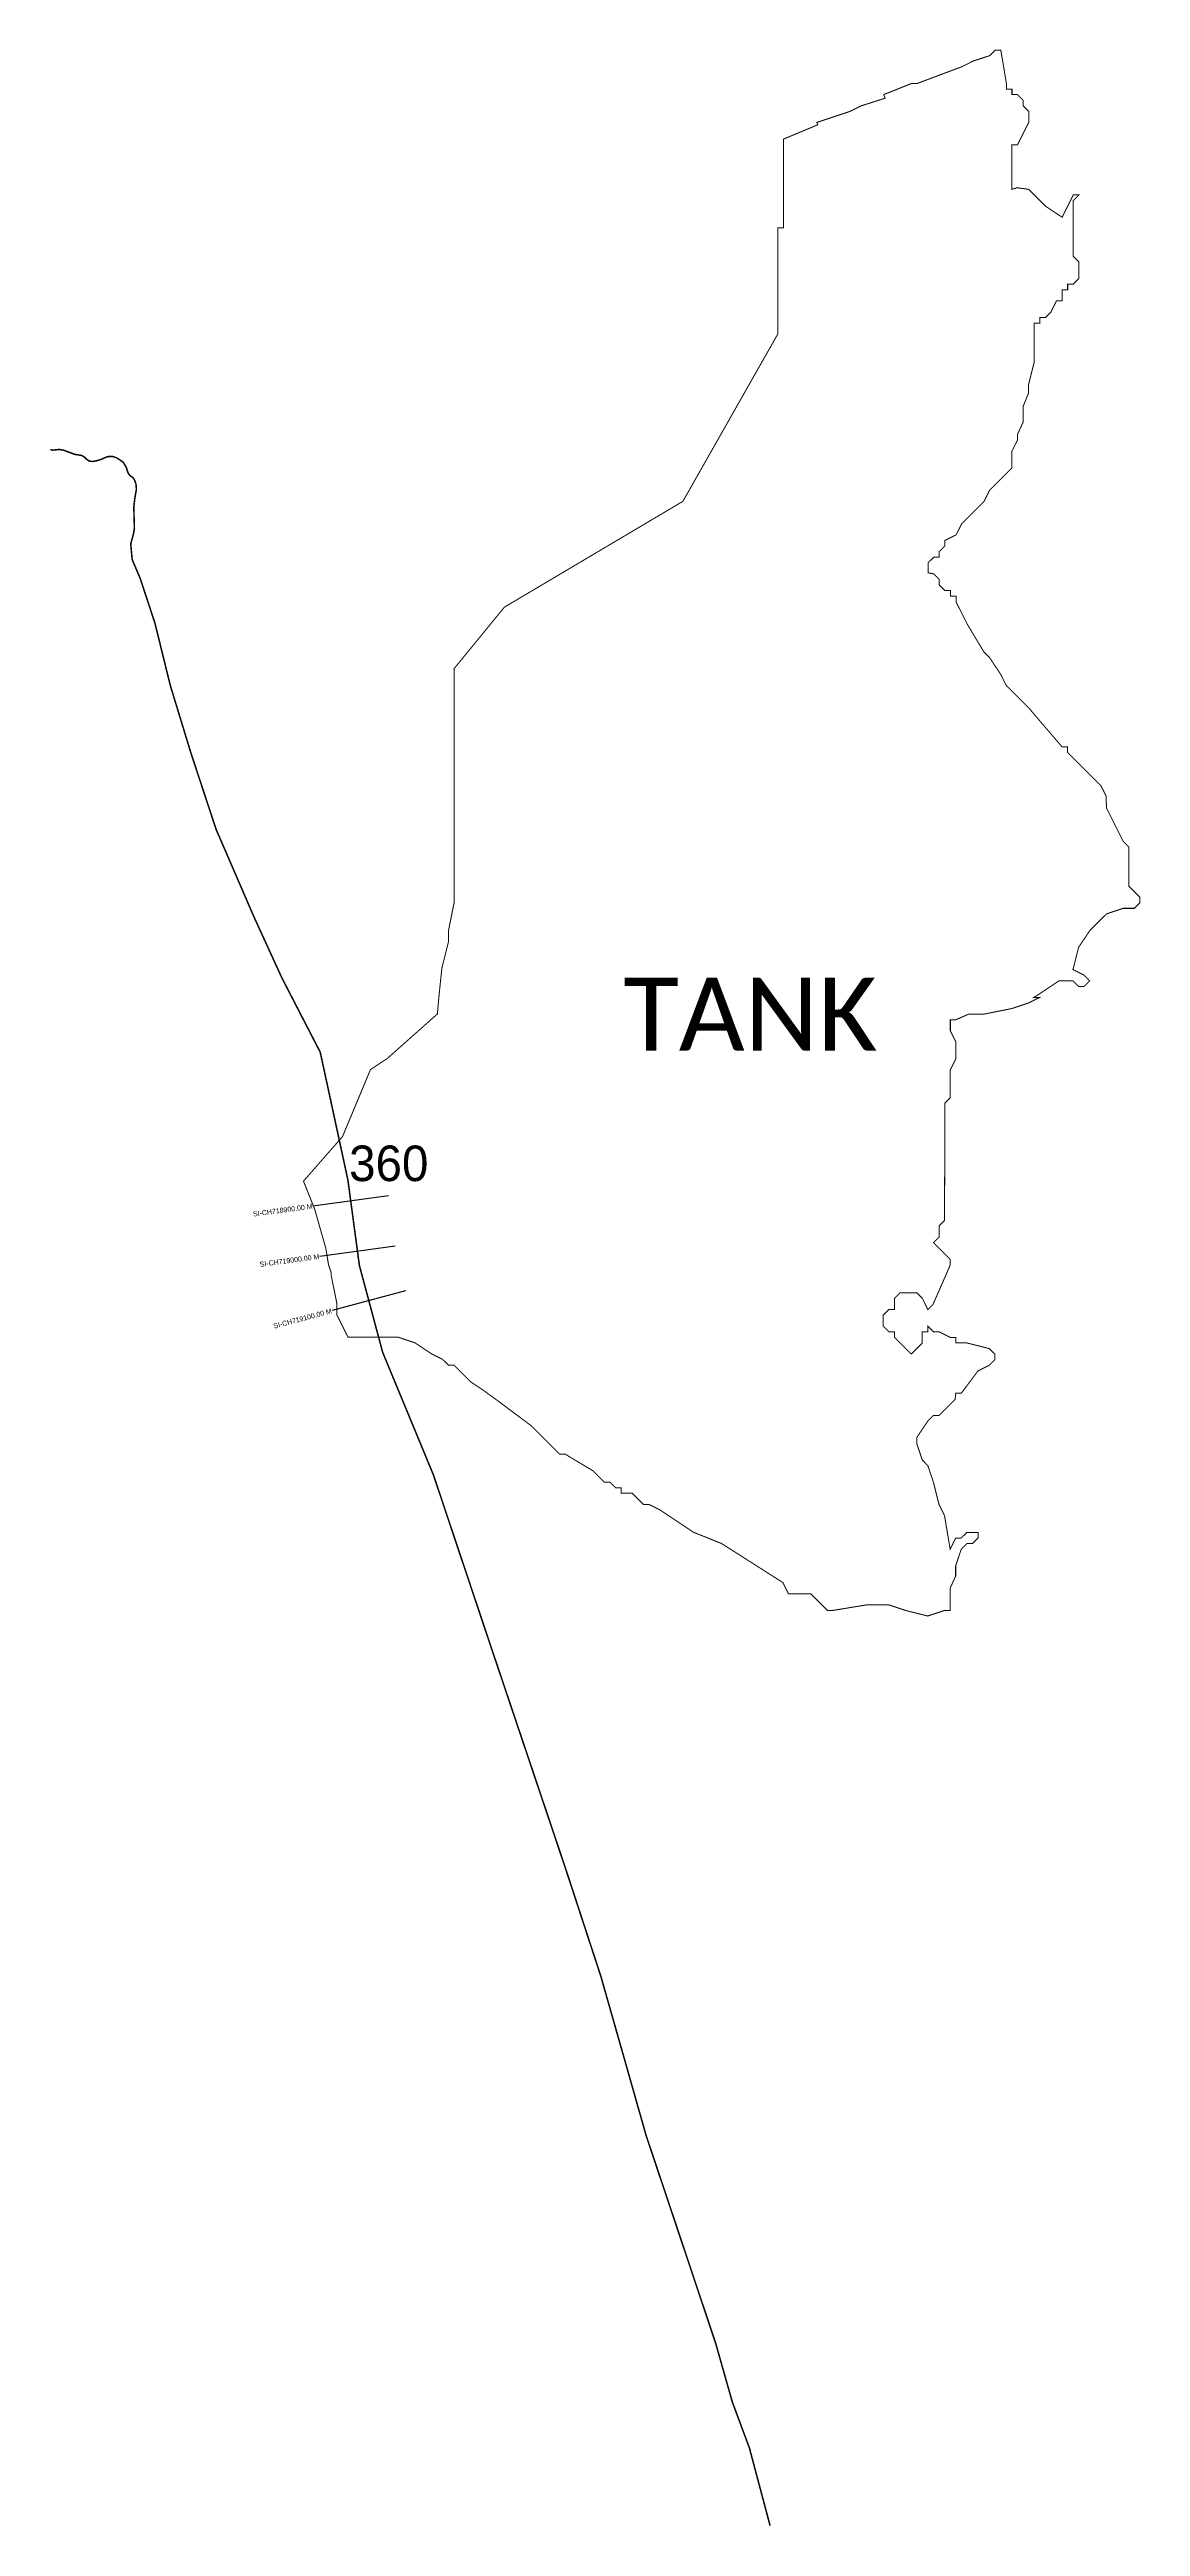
# Model space of a CAD drawing. Header units: metres. Extents: x 355286 to 357433, y 1743664 to 1748543.
import ezdxf
from ezdxf.enums import TextEntityAlignment as Align

# ---------------------------------------------------------------- set-up
doc = ezdxf.new("R2010")
doc.units = ezdxf.units.M
for name, color, linetype in [('CS', 134, 'Continuous'), ('CSMark', 6, 'Continuous'), ('NATURALLY PROTECTED', 3, 'Continuous'), ('VILLAGE NAME', 250, 'Continuous')]:
    doc.layers.add(name, color=color, linetype=linetype)

msp = doc.modelspace()

# ---------------------------------------------------------------- linework, layer by layer
at = {"color": 6, "const_width": 2}
msp.add_lwpolyline([(356730.4, 1748366.9), (356798.3, 1748395.2), (356796.3, 1748399.8), (356862.2, 1748421.8), (356884.2, 1748432.7), (356930.8, 1748447.5), (356928.1, 1748454.7), (356983, 1748476.6), (356993.9, 1748476.6), (357081.8, 1748509.5), (357103.7, 1748520.5), (357136.7, 1748531.4), (357147.7, 1748542.4), (357158.6, 1748542.4), (357167.8, 1748487.5), (357169.6, 1748476.6), (357169.6, 1748465.6), (357180.6, 1748465.6), (357180.6, 1748454.6), (357191.5, 1748454.6), (357202.5, 1748443.6), (357202.5, 1748432.6), (357213.5, 1748421.6), (357213.5, 1748399.7), (357191.5, 1748355.8), (357180.5, 1748355.8), (357180.5, 1748268), (357190.4, 1748271.2), (357213.4, 1748268), (357246.4, 1748235), (357279.3, 1748213), (357301.3, 1748256.9), (357312.2, 1748256.9), (357301.3, 1748246), (357301.2, 1748136.2), (357312.2, 1748125.2), (357312.2, 1748092.3), (357301.2, 1748081.3), (357290.2, 1748081.3), (357290.2, 1748070.3), (357279.2, 1748070.3), (357279.2, 1748048.3), (357268.3, 1748048.4), (357257.3, 1748026.4), (357246.3, 1748015.4), (357235.3, 1748015.4), (357235.3, 1748004.5), (357224.3, 1748004.5), (357224.3, 1747927.6), (357213.3, 1747883.7), (357213.3, 1747867.2), (357202.3, 1747839.8), (357202.3, 1747809), (357191.3, 1747784.9), (357191.3, 1747773.9), (357180.3, 1747752), (357180.3, 1747719), (357136.4, 1747675.2), (357125.4, 1747653.2), (357081.5, 1747609.3), (357070.5, 1747587.4), (357048.5, 1747576.4), (357048.5, 1747565.4), (357037.5, 1747554.4), (357037.5, 1747543.4), (357026.6, 1747543.4), (357015.6, 1747532.5), (357015.6, 1747512.6), (357026.6, 1747510.5), (357037.5, 1747499.5), (357037.5, 1747488.6), (357048.5, 1747477.6), (357059.5, 1747477.6), (357059.5, 1747466.6), (357070.4, 1747466.6), (357070.4, 1747455.6), (357092.4, 1747411.7), (357108.8, 1747384.2), (357121.9, 1747362.5), (357125.3, 1747356.8), (357136.3, 1747345.8), (357141.4, 1747338.1), (357151.1, 1747323.5), (357158.7, 1747312), (357162.3, 1747304.6), (357165, 1747299.2), (357168, 1747293.3), (357169.2, 1747290.9), (357190.6, 1747269.4), (357213.1, 1747247), (357278.9, 1747170.1), (357289.9, 1747170.1), (357289.9, 1747159.1), (357336.4, 1747112.5), (357355.7, 1747093.2), (357365.8, 1747073.1), (357366.7, 1747049.3), (357399.6, 1746983.4), (357410.6, 1746972.4), (357410.5, 1746895.6), (357432.5, 1746873.6), (357432.5, 1746862.7), (357421.5, 1746851.7), (357399.6, 1746851.7), (357366.6, 1746840.7), (357333.7, 1746807.8), (357311.7, 1746774.9), (357300.7, 1746731), (357322.6, 1746720), (357333.6, 1746709), (357322.6, 1746698), (357311.7, 1746698), (357300.7, 1746709), (357273.3, 1746709), (357223.8, 1746676.1), (357234.8, 1746676.1), (357224.6, 1746671), (357215, 1746666.2), (357213.3, 1746665.4), (357212.9, 1746665.1), (357202.8, 1746661.8), (357198.4, 1746660.3), (357179.9, 1746654.2), (357155.2, 1746649.3), (357129.5, 1746644.1), (357125, 1746643.2), (357095.1, 1746643.2), (357070.1, 1746632.3), (357059.2, 1746632.3), (357059.2, 1746610.3), (357070.1, 1746588.3), (357070.1, 1746555.4), (357059.1, 1746533.5), (357059.1, 1746478.6), (357048.1, 1746467.6), (357048.1, 1746352.3), (357048, 1746295.2), (357048, 1746237.1), (357037.1, 1746226.1), (357037, 1746204.1), (357026.1, 1746193.1), (357059, 1746160.2), (357059, 1746149.2), (357050.6, 1746129.7), (357025.1, 1746071.5), (357015, 1746061.4), (357004.1, 1746083.4), (356993.1, 1746094.4), (356960.1, 1746094.4), (356949.2, 1746083.4), (356949.2, 1746061.4), (356938.2, 1746061.5), (356927.2, 1746050.5), (356927.2, 1746028.5), (356938.2, 1746017.5), (356949.2, 1746017.5), (356949.1, 1746006.6), (356982.1, 1745973.6), (357004, 1745995.5), (357004, 1746017.5), (357015, 1746017.5), (357015, 1746028.5), (357026, 1746017.5), (357037, 1746017.5), (357058.9, 1746006.5), (357069.9, 1746006.5), (357069.9, 1745995.5), (357091.9, 1745995.5), (357135.8, 1745984.5), (357146.8, 1745973.6), (357146.7, 1745962.6), (357135.7, 1745951.6), (357113.8, 1745940.6), (357080.8, 1745896.7), (357069.9, 1745896.7), (357068.5, 1745884.4), (357036.9, 1745852.8), (357026, 1745852.8), (357014.9, 1745841.8), (356993, 1745808.9), (356993, 1745798), (357004, 1745765), (357014.9, 1745754), (357025.9, 1745721.1), (357036.9, 1745677.2), (357047.8, 1745655.2), (357058.8, 1745589.3), (357069.8, 1745611.3), (357080.7, 1745611.3), (357091.7, 1745622.3), (357113.7, 1745622.3), (357113.7, 1745611.3), (357102.7, 1745600.3), (357091.7, 1745600.3), (357080.7, 1745589.3), (357069.7, 1745556.4), (357069.7, 1745536.4), (357058.8, 1745512.5), (357058.7, 1745468.6), (357047.7, 1745468.6), (357014.8, 1745457.6), (356970.9, 1745468.6), (356938, 1745479.6), (356894.1, 1745479.6), (356868.8, 1745475.4), (356828.2, 1745468.7), (356817.2, 1745468.7), (356784.3, 1745501.6), (356740.4, 1745501.6), (356729.4, 1745523.6), (356608.7, 1745600.5), (356553.8, 1745622.5), (356488, 1745666.4), (356466, 1745677.4), (356455, 1745677.4), (356433.1, 1745699.4), (356411.1, 1745699.4), (356411.1, 1745710.3), (356400.1, 1745710.3), (356389.2, 1745721.3), (356378.2, 1745721.3), (356356.2, 1745743.3), (356301.3, 1745776.2), (356290.4, 1745776.2), (356235.5, 1745831.2), (356170.3, 1745880.1), (356138.3, 1745903.3), (356114.8, 1745919), (356081.9, 1745952), (356070.9, 1745952), (356059.9, 1745962.9), (356038, 1745974), (356005, 1745995.9), (355972.1, 1746006.9), (355922.7, 1746006.9), (355873.3, 1746006.9), (355851.3, 1746050.8), (355851.4, 1746072.8), (355840.4, 1746127.7), (355840.4, 1746133.2), (355834.9, 1746149.7), (355829.5, 1746182.6), (355807.5, 1746259.4), (355785.6, 1746314.3), (355822.8, 1746356.9), (355862.5, 1746402.1), (355917.4, 1746533.9), (355950.4, 1746555.8), (356049.2, 1746643.6), (356052.7, 1746682.3), (356058.2, 1746734.5), (356071.2, 1746786.3), (356071.2, 1746808.3), (356082.2, 1746863.2), (356082.4, 1747324.2), (356181.2, 1747445), (356532.6, 1747653.4), (356719.3, 1747982.7), (356719.4, 1748191.3), (356719.5, 1748192.2), (356730.4, 1748192.2), (356730.4, 1748366.9), (356730.4, 1748366.9)], dxfattribs=at)
at = {"layer": 'CS'}
for p, q in [((355952.9, 1746285.2), (355804.3, 1746265.2)), ((355966.2, 1746186.1), (355817.6, 1746166.1)), ((355986.7, 1746098.2), (355841.8, 1746059.4))]:
    msp.add_line(p, q, dxfattribs=at)
at = {"layer": 'NATURALLY PROTECTED', "const_width": 3, "flags": 128}
msp.add_lwpolyline([(355287.1, 1747755.2), (355291.5, 1747754.3), (355304.4, 1747755.6), (355313.5, 1747754.2), (355335.3, 1747746), (355342.9, 1747744.8), (355348.2, 1747744), (355353.8, 1747741), (355359.1, 1747735.8), (355364.2, 1747732.6), (355370.4, 1747732), (355379, 1747733.5), (355388.5, 1747736.6), (355397, 1747740.4), (355401.8, 1747741.7), (355409.2, 1747742), (355418, 1747739.1), (355430.3, 1747730.8), (355436.2, 1747721.4), (355440.3, 1747709.2), (355444.1, 1747703.9), (355449.9, 1747700.1), (355453, 1747695.3), (355455.8, 1747687.6), (355456.6, 1747677.1), (355453.5, 1747659.5), (355451.5, 1747641.9), (355452.7, 1747600.5), (355450.9, 1747589.4), (355445.5, 1747569.9), (355448.2, 1747539.1), (355464.3, 1747501.1), (355493.4, 1747412.5), (355523.3, 1747290.9), (355564, 1747157.6), (355613.5, 1747007.4), (355688.5, 1746833.9), (355743.1, 1746714.6), (355818.6, 1746568.3), (355873.1, 1746316.3), (355895.6, 1746148.5), (355941.5, 1745977.1), (356041.4, 1745735.7), (356154.2, 1745398.7), (356301.1, 1744961.8), (356371, 1744748.3), (356426, 1744555), (356460.3, 1744434.1), (356524.9, 1744241.2), (356597.2, 1744024.9), (356630, 1743909.2), (356663.5, 1743819.1), (356704.3, 1743665.7)], dxfattribs=at)

# ---------------------------------------------------------------- texts
at = {"insert": (355875.4, 1746384.4), "char_height": 70, "attachment_point": 1}
msp.add_mtext_dynamic_manual_height_columns('360', width=95.172, gutter_width=1, heights=[0], dxfattribs=at)
at = {"layer": 'CSMark'}
for s, rotation, p in [('SI-CH718900.00 M', 7.6475, (355803.3, 1746265.1)), ('SI-CH719000.00 M', 7.6475, (355816.6, 1746166)), ('SI-CH719100.00 M', 14.9804, (355840.9, 1746059.1))]:
    msp.add_text(s, height=10, rotation=rotation, dxfattribs=at).set_placement(p, align=Align.MIDDLE_RIGHT)
at = {"layer": 'VILLAGE NAME', "insert": (356415.6, 1746715.3), "char_height": 143.7, "attachment_point": 1, "rotation": 359.9793}
msp.add_mtext_dynamic_manual_height_columns('{\\fCalibri|b0|i0|c0|p34;TANK}', width=1418, gutter_width=718.5, heights=[0], dxfattribs=at)

doc.saveas('drawing.dxf')
